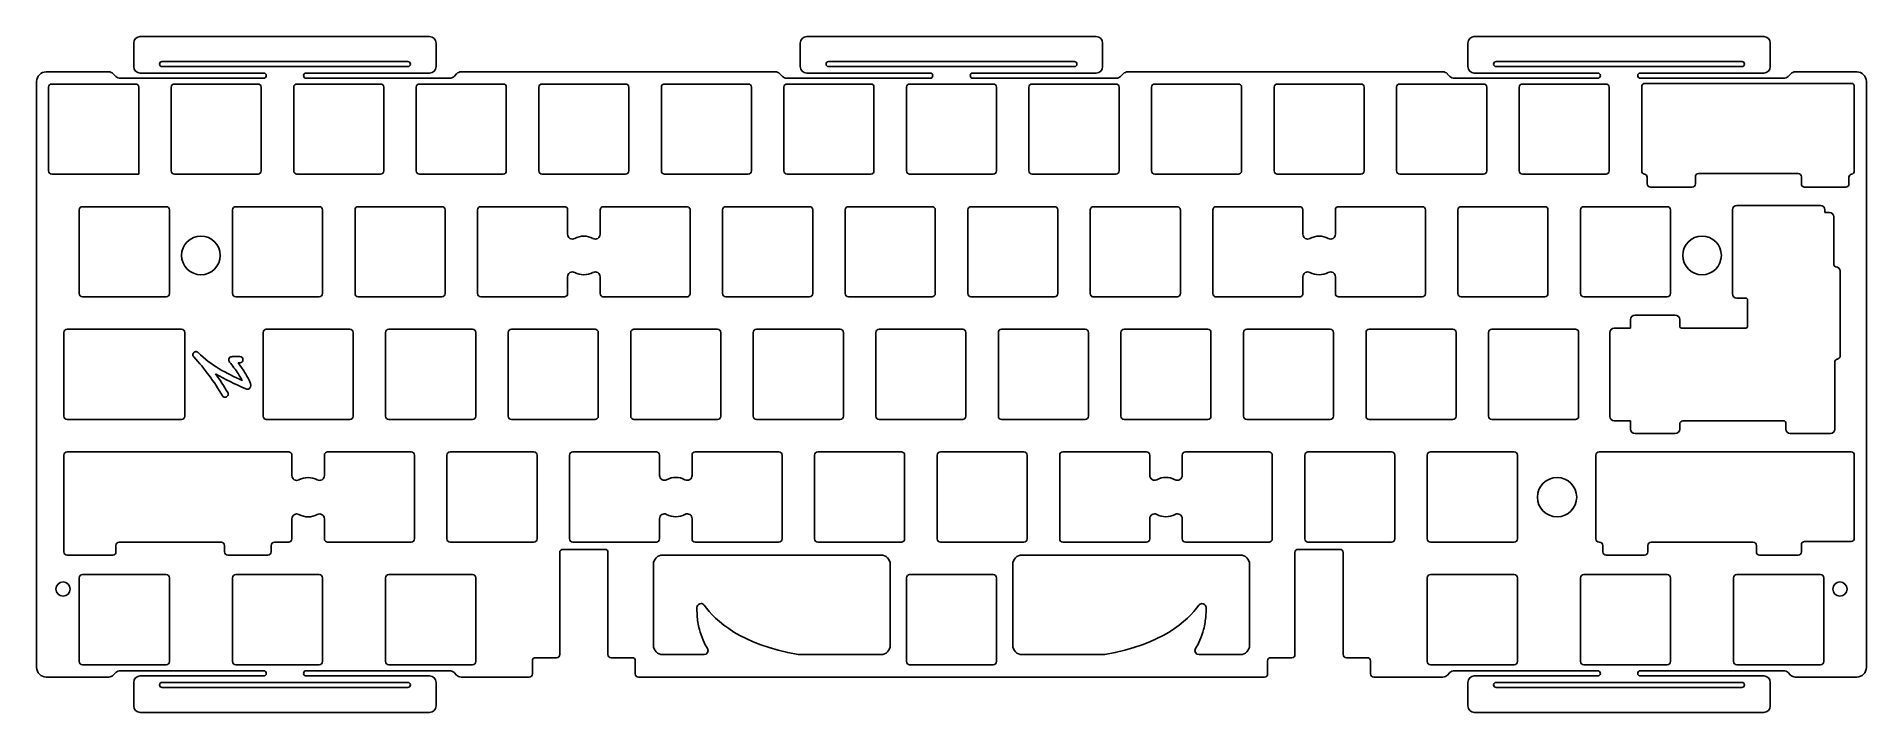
# Model space of a CAD drawing. Header units: millimetres. Extents: x 12 to 297, y 4 to 109.
import ezdxf

# ---------------------------------------------------------------- set-up
doc = ezdxf.new("R2010")
doc.units = ezdxf.units.MM
doc.layers.get('0').update_dxf_attribs({"linetype": 'CONTINUOUS'})

msp = doc.modelspace()

# ---------------------------------------------------------------- linework, layer by layer
for p, q in [((27.23, 104.47), (27.23, 108.13)), ((28.23, 109.13), (73.23, 109.13)), ((74.23, 108.13), (74.23, 104.47)), ((130.85, 104.47), (130.85, 108.13)), ((131.85, 109.13), (176.85, 109.13)), ((177.85, 108.13), (177.85, 104.47)), ((234.63, 104.47), (234.63, 108.13)), ((235.63, 109.13), (280.63, 109.13)), ((281.63, 108.13), (281.63, 104.47)), ((13.63, 103.66), (23.33, 103.66)), ((24.03, 103.36), (24.44, 102.96)), ((25.14, 102.67), (47.43, 102.67)), ((47.43, 103.47), (28.23, 103.47)), ((73.23, 103.47), (54.03, 103.47)), ((54.03, 102.67), (76.31, 102.67)), ((77.02, 102.96), (77.42, 103.36)), ((78.13, 103.66), (126.95, 103.66)), ((127.66, 103.36), (128.06, 102.96)), ((128.77, 102.67), (151.05, 102.67)), ((151.05, 103.47), (131.85, 103.47)), ((176.85, 103.47), (157.65, 103.47)), ((157.65, 102.67), (179.94, 102.67)), ((180.65, 102.96), (181.05, 103.36)), ((181.76, 103.66), (230.73, 103.66)), ((231.43, 103.36), (231.84, 102.96)), ((232.54, 102.67), (254.83, 102.67)), ((254.83, 103.47), (235.63, 103.47)), ((280.63, 103.47), (261.43, 103.47)), ((261.43, 102.67), (283.71, 102.67)), ((284.42, 102.96), (284.83, 103.36)), ((285.53, 103.66), (295.08, 103.66)), ((12.13, 11.17), (12.13, 102.16)), ((14, 88.27), (14, 101.27)), ((14.5, 101.77), (27.5, 101.77)), ((28, 101.27), (28, 87.77)), ((33.05, 101.27), (33.05, 88.27)), ((46.55, 101.77), (33.55, 101.77)), ((47.05, 88.27), (47.05, 101.27)), ((52.1, 88.27), (52.1, 101.27)), ((52.6, 101.77), (65.6, 101.77)), ((66.1, 101.27), (66.1, 88.27)), ((71.15, 88.27), (71.15, 101.27)), ((71.65, 101.77), (84.65, 101.77)), ((85.15, 101.27), (85.15, 88.27)), ((90.2, 88.27), (90.2, 101.27)), ((90.7, 101.77), (103.7, 101.77)), ((104.2, 101.27), (104.2, 88.27)), ((109.25, 88.27), (109.25, 101.27)), ((109.75, 101.77), (122.75, 101.77)), ((123.25, 101.27), (123.25, 88.27)), ((128.3, 88.27), (128.3, 101.27)), ((128.8, 101.77), (141.8, 101.77)), ((142.3, 101.27), (142.3, 88.27)), ((147.35, 101.27), (147.35, 88.27)), ((160.85, 101.77), (147.85, 101.77)), ((161.35, 88.27), (161.35, 101.27)), ((166.4, 88.27), (166.4, 101.27)), ((166.9, 101.77), (179.9, 101.77)), ((180.4, 101.27), (180.4, 88.27)), ((185.45, 88.27), (185.45, 101.27)), ((185.95, 101.77), (198.95, 101.77)), ((199.45, 101.27), (199.45, 88.27)), ((204.5, 88.27), (204.5, 101.27)), ((205, 101.77), (218, 101.77)), ((218.5, 101.27), (218.5, 88.27)), ((223.55, 88.27), (223.55, 101.27)), ((224.05, 101.77), (237.05, 101.77)), ((237.55, 101.27), (237.55, 88.27)), ((242.6, 101.27), (242.6, 88.27)), ((256.1, 101.77), (243.1, 101.77)), ((256.6, 88.27), (256.6, 101.27)), ((261.65, 88.27), (261.65, 101.37)), ((262.15, 101.87), (294.2, 101.87)), ((294.7, 101.37), (294.7, 88.27)), ((296.58, 102.16), (296.58, 11.17)), ((28, 87.77), (14.5, 87.77)), ((33.55, 87.77), (46.55, 87.77)), ((65.6, 87.77), (52.6, 87.77)), ((84.65, 87.77), (71.65, 87.77)), ((103.7, 87.77), (90.7, 87.77)), ((122.75, 87.77), (109.75, 87.77)), ((141.8, 87.77), (128.8, 87.77)), ((147.85, 87.77), (160.85, 87.77)), ((179.9, 87.77), (166.9, 87.77)), ((198.95, 87.77), (185.95, 87.77)), ((218, 87.77), (205, 87.77)), ((237.05, 87.77), (224.05, 87.77)), ((243.1, 87.77), (256.1, 87.77)), ((262.49, 86.27), (262.49, 87.28)), ((269.49, 85.77), (262.99, 85.77)), ((269.99, 87.37), (269.99, 86.27)), ((285.97, 87.87), (270.49, 87.87)), ((286.47, 86.27), (286.47, 87.37)), ((293.37, 85.77), (286.97, 85.77)), ((293.87, 87.28), (293.87, 86.27)), ((19.27, 82.72), (32.27, 82.72)), ((43.08, 82.72), (56.08, 82.72)), ((62.13, 82.72), (75.13, 82.72)), ((94.18, 82.72), (81.18, 82.72)), ((113.23, 82.72), (100.23, 82.72)), ((132.28, 82.72), (119.28, 82.72)), ((151.33, 82.72), (138.33, 82.72)), ((157.38, 82.72), (170.38, 82.72)), ((189.43, 82.72), (176.43, 82.72)), ((208.48, 82.72), (195.48, 82.72)), ((227.53, 82.72), (214.53, 82.72)), ((246.58, 82.72), (233.58, 82.72)), ((265.63, 82.72), (252.63, 82.72)), ((276.44, 82.92), (289.44, 82.92)), ((18.77, 69.22), (18.77, 82.22)), ((32.77, 82.22), (32.77, 69.22)), ((42.58, 69.22), (42.58, 82.22)), ((56.58, 82.22), (56.58, 69.22)), ((61.63, 69.22), (61.63, 82.22)), ((75.63, 82.22), (75.63, 69.22)), ((80.68, 82.22), (80.68, 69.22)), ((94.68, 78.44), (94.68, 82.22)), ((99.73, 82.22), (99.73, 78.44)), ((113.73, 69.22), (113.73, 82.22)), ((118.78, 82.22), (118.78, 69.22)), ((132.78, 69.22), (132.78, 82.22)), ((137.83, 82.22), (137.83, 69.22)), ((151.83, 69.22), (151.83, 82.22)), ((156.88, 69.22), (156.88, 82.22)), ((170.88, 82.22), (170.88, 69.22)), ((175.93, 82.22), (175.93, 69.22)), ((189.93, 69.22), (189.93, 82.22)), ((194.98, 82.22), (194.98, 69.22)), ((208.98, 78.44), (208.98, 82.22)), ((214.03, 82.22), (214.03, 78.44)), ((228.03, 69.22), (228.03, 82.22)), ((233.08, 82.22), (233.08, 69.22)), ((247.08, 69.22), (247.08, 82.22)), ((252.13, 82.22), (252.13, 69.22)), ((266.13, 69.22), (266.13, 82.22)), ((275.74, 69.22), (275.74, 82.22)), ((290.14, 82.22), (290.14, 81.83)), ((290.14, 81.83), (290.82, 81.83)), ((291.52, 81.13), (291.52, 73.69)), ((94.68, 69.22), (94.68, 71.84)), ((99.73, 71.84), (99.73, 69.22)), ((208.98, 69.22), (208.98, 71.84)), ((214.03, 71.84), (214.03, 69.22)), ((292.52, 72.69), (292.52, 59.69)), ((32.27, 68.72), (19.27, 68.72)), ((56.08, 68.72), (43.08, 68.72)), ((75.13, 68.72), (62.13, 68.72)), ((81.18, 68.72), (94.18, 68.72)), ((100.23, 68.72), (113.23, 68.72)), ((119.28, 68.72), (132.28, 68.72)), ((138.33, 68.72), (151.33, 68.72)), ((170.38, 68.72), (157.38, 68.72)), ((176.43, 68.72), (189.43, 68.72)), ((195.48, 68.72), (208.48, 68.72)), ((214.53, 68.72), (227.53, 68.72)), ((233.58, 68.72), (246.58, 68.72)), ((252.63, 68.72), (265.63, 68.72)), ((277.82, 68.52), (276.44, 68.52)), ((260.61, 65.87), (266.86, 65.87)), ((278.12, 64.17), (278.12, 68.22)), ((16.37, 50.17), (16.37, 63.17)), ((16.87, 63.67), (34.65, 63.67)), ((35.15, 63.17), (35.15, 50.17)), ((47.34, 50.17), (47.34, 63.17)), ((47.84, 63.67), (60.84, 63.67)), ((61.34, 63.17), (61.34, 50.17)), ((66.39, 63.17), (66.39, 50.17)), ((79.89, 63.67), (66.89, 63.67)), ((80.39, 50.17), (80.39, 63.17)), ((85.44, 50.17), (85.44, 63.17)), ((85.94, 63.67), (98.94, 63.67)), ((99.44, 63.17), (99.44, 50.17)), ((104.49, 50.17), (104.49, 63.17)), ((104.99, 63.67), (117.99, 63.67)), ((118.49, 63.17), (118.49, 50.17)), ((123.54, 63.17), (123.54, 50.17)), ((137.04, 63.67), (124.04, 63.67)), ((137.54, 50.17), (137.54, 63.17)), ((142.59, 50.17), (142.59, 63.17)), ((143.09, 63.67), (156.09, 63.67)), ((156.59, 63.17), (156.59, 50.17)), ((161.64, 63.17), (161.64, 50.17)), ((175.14, 63.67), (162.14, 63.67)), ((175.64, 50.17), (175.64, 63.17)), ((180.69, 50.17), (180.69, 63.17)), ((181.19, 63.67), (194.19, 63.67)), ((194.69, 63.17), (194.69, 50.17)), ((199.74, 50.17), (199.74, 63.17)), ((200.24, 63.67), (213.24, 63.67)), ((213.74, 63.17), (213.74, 50.17)), ((218.79, 50.17), (218.79, 63.17)), ((219.29, 63.67), (232.29, 63.67)), ((232.79, 63.17), (232.79, 50.17)), ((237.84, 63.17), (237.84, 50.17)), ((251.34, 63.67), (238.34, 63.67)), ((251.84, 50.17), (251.84, 63.17)), ((256.69, 50.17), (256.69, 63.17)), ((257.39, 63.87), (259.91, 63.87)), ((259.91, 63.87), (259.91, 65.17)), ((267.56, 65.17), (267.56, 64.17)), ((267.86, 63.87), (277.82, 63.87)), ((43.72, 58.48), (43.75, 58.48)), ((291.69, 58.7), (291.69, 48.17)), ((34.65, 49.67), (16.87, 49.67)), ((60.84, 49.67), (47.84, 49.67)), ((66.89, 49.67), (79.89, 49.67)), ((98.94, 49.67), (85.94, 49.67)), ((117.99, 49.67), (104.99, 49.67)), ((124.04, 49.67), (137.04, 49.67)), ((156.09, 49.67), (143.09, 49.67)), ((162.14, 49.67), (175.14, 49.67)), ((194.19, 49.67), (181.19, 49.67)), ((213.24, 49.67), (200.24, 49.67)), ((232.29, 49.67), (219.29, 49.67)), ((238.34, 49.67), (251.34, 49.67)), ((259.91, 49.47), (257.39, 49.47)), ((259.91, 48.17), (259.91, 49.47)), ((267.56, 48.97), (267.56, 48.17)), ((283.74, 49.47), (268.06, 49.47)), ((284.04, 48.17), (284.04, 49.17)), ((266.86, 47.47), (260.61, 47.47)), ((290.99, 47.47), (284.74, 47.47)), ((16.37, 44.12), (16.37, 29.12)), ((16.87, 44.62), (51.32, 44.62)), ((51.82, 44.12), (51.82, 40.96)), ((56.87, 40.96), (56.87, 44.12)), ((57.37, 44.62), (70.37, 44.62)), ((70.87, 44.12), (70.87, 31.12)), ((75.92, 44.12), (75.92, 31.12)), ((89.42, 44.62), (76.42, 44.62)), ((89.92, 31.12), (89.92, 44.12)), ((94.97, 31.12), (94.97, 44.12)), ((95.47, 44.62), (108.47, 44.62)), ((108.97, 44.12), (108.97, 40.98)), ((114.02, 40.98), (114.02, 44.12)), ((114.52, 44.62), (127.52, 44.62)), ((128.02, 44.12), (128.02, 31.12)), ((133.07, 31.12), (133.07, 44.12)), ((133.57, 44.62), (146.57, 44.62)), ((147.07, 44.12), (147.07, 31.12)), ((152.12, 31.12), (152.12, 44.12)), ((152.62, 44.62), (165.62, 44.62)), ((166.12, 44.12), (166.12, 31.12)), ((171.17, 31.12), (171.17, 44.12)), ((171.67, 44.62), (184.67, 44.62)), ((185.17, 44.12), (185.17, 40.98)), ((190.22, 40.98), (190.22, 44.12)), ((190.72, 44.62), (203.72, 44.62)), ((204.22, 44.12), (204.22, 31.12)), ((209.27, 31.12), (209.27, 44.12)), ((209.77, 44.62), (222.77, 44.62)), ((223.27, 44.12), (223.27, 31.12)), ((228.32, 31.12), (228.32, 44.12)), ((228.82, 44.62), (241.82, 44.62)), ((242.32, 44.12), (242.32, 31.12)), ((254.51, 31.12), (254.51, 44.12)), ((255.01, 44.62), (294.2, 44.62)), ((294.7, 44.12), (294.7, 31.22)), ((51.82, 34.24), (51.82, 31.12)), ((56.87, 31.12), (56.87, 34.24)), ((108.97, 34.26), (108.97, 31.12)), ((114.02, 31.12), (114.02, 34.26)), ((185.17, 34.26), (185.17, 31.12)), ((190.22, 31.12), (190.22, 34.26)), ((17.72, 28.62), (16.87, 28.62)), ((23.97, 28.62), (17.72, 28.62)), ((24.47, 30.12), (24.47, 29.12)), ((40.85, 30.62), (24.97, 30.62)), ((41.35, 29.12), (41.35, 30.12)), ((48.1, 28.62), (41.85, 28.62)), ((48.6, 30.12), (48.6, 29.12)), ((51.32, 30.62), (49.1, 30.62)), ((70.37, 30.62), (57.37, 30.62)), ((76.42, 30.62), (89.42, 30.62)), ((93.45, 13.17), (93.45, 29)), ((93.95, 29.5), (100.45, 29.5)), ((108.47, 30.62), (95.47, 30.62)), ((100.95, 29), (100.95, 13.17)), ((143.39, 28.62), (109.45, 28.62)), ((127.52, 30.62), (114.52, 30.62)), ((146.57, 30.62), (133.57, 30.62)), ((165.62, 30.62), (152.62, 30.62)), ((165.32, 28.62), (199.25, 28.62)), ((184.67, 30.62), (171.67, 30.62)), ((203.72, 30.62), (190.72, 30.62)), ((207.75, 13.17), (207.75, 29)), ((208.25, 29.5), (214.75, 29.5)), ((222.77, 30.62), (209.77, 30.62)), ((215.25, 29), (215.25, 13.17)), ((241.82, 30.62), (228.82, 30.62)), ((255.1, 30.62), (255.01, 30.62)), ((255.6, 29.12), (255.6, 30.12)), ((262.1, 28.62), (256.1, 28.62)), ((262.6, 30.12), (262.6, 29.12)), ((278.97, 30.62), (263.1, 30.62)), ((279.47, 29.12), (279.47, 30.12)), ((285.97, 28.62), (279.97, 28.62)), ((286.47, 30.22), (286.47, 29.12)), ((294.2, 30.72), (286.97, 30.72)), ((108.02, 27.18), (108.02, 14.59)), ((144.83, 14.59), (144.83, 27.18)), ((163.88, 14.59), (163.88, 27.18)), ((200.69, 27.18), (200.69, 14.59)), ((18.77, 25.07), (18.77, 12.07)), ((32.27, 25.57), (19.27, 25.57)), ((32.77, 12.07), (32.77, 25.07)), ((42.58, 12.07), (42.58, 25.07)), ((43.08, 25.57), (56.08, 25.57)), ((56.58, 25.07), (56.58, 12.07)), ((66.39, 12.07), (66.39, 25.07)), ((66.89, 25.57), (79.89, 25.57)), ((80.39, 25.07), (80.39, 12.07)), ((147.35, 12.07), (147.35, 25.07)), ((147.85, 25.57), (160.85, 25.57)), ((161.35, 25.07), (161.35, 12.07)), ((228.32, 12.07), (228.32, 25.07)), ((228.82, 25.57), (241.82, 25.57)), ((242.32, 25.07), (242.32, 12.07)), ((252.13, 12.07), (252.13, 25.07)), ((252.63, 25.57), (265.63, 25.57)), ((266.13, 25.07), (266.13, 12.07)), ((275.94, 12.07), (275.94, 25.07)), ((276.44, 25.57), (289.44, 25.57)), ((289.94, 25.07), (289.94, 12.07)), ((19.27, 11.57), (32.27, 11.57)), ((56.08, 11.57), (43.08, 11.57)), ((79.89, 11.57), (66.89, 11.57)), ((89.2, 12.17), (89.2, 10.17)), ((92.95, 12.67), (89.7, 12.67)), ((104.7, 12.67), (101.45, 12.67)), ((105.2, 10.17), (105.2, 12.17)), ((109.45, 13.15), (115.88, 13.15)), ((130.52, 13.15), (143.39, 13.15)), ((160.85, 11.57), (147.85, 11.57)), ((178.19, 13.15), (165.32, 13.15)), ((199.25, 13.15), (192.83, 13.15)), ((203.5, 12.17), (203.5, 10.17)), ((207.25, 12.67), (204, 12.67)), ((219, 12.67), (215.75, 12.67)), ((219.5, 10.17), (219.5, 12.17)), ((241.82, 11.57), (228.82, 11.57)), ((265.63, 11.57), (252.63, 11.57)), ((289.44, 11.57), (276.44, 11.57)), ((23.35, 9.67), (13.63, 9.67)), ((24.44, 10.35), (24.05, 9.97)), ((47.43, 10.64), (25.14, 10.64)), ((27.23, 5.18), (27.23, 8.84)), ((28.23, 9.84), (47.43, 9.84)), ((76.31, 10.64), (54.03, 10.64)), ((54.03, 9.84), (73.23, 9.84)), ((74.23, 8.84), (74.23, 5.18)), ((77.4, 9.97), (77.02, 10.35)), ((88.7, 9.67), (78.11, 9.67)), ((203, 9.67), (105.7, 9.67)), ((230.75, 9.67), (220, 9.67)), ((231.84, 10.35), (231.45, 9.97)), ((254.83, 10.64), (232.54, 10.64)), ((234.63, 5.18), (234.63, 8.84)), ((235.63, 9.84), (254.83, 9.84)), ((283.71, 10.64), (261.43, 10.64)), ((261.43, 9.84), (280.63, 9.84)), ((281.63, 8.84), (281.63, 5.18)), ((284.8, 9.97), (284.42, 10.35)), ((295.08, 9.67), (285.51, 9.67)), ((73.23, 4.18), (28.23, 4.18)), ((280.63, 4.18), (235.63, 4.18))]:
    msp.add_line(p, q)
for points in [[(31.23, 104.87, 0.414214), (31.63, 104.47), (69.83, 104.47, 0.414122), (70.23, 104.87, 0.414214), (69.83, 105.27), (31.63, 105.27, 0.414122)], [(134.85, 104.87, 0.414214), (135.25, 104.47), (173.45, 104.47, 0.414122), (173.85, 104.87, 0.414214), (173.45, 105.27), (135.25, 105.27, 0.414122)], [(239.03, 104.47), (277.23, 104.47, 0.414214), (277.63, 104.87, 0.414122), (277.23, 105.27), (239.03, 105.27, 0.414214), (238.63, 104.87, 0.414122)], [(69.83, 8.84), (31.63, 8.84, 0.414214), (31.23, 8.44, 0.414122), (31.63, 8.04), (69.83, 8.04, 0.414122), (70.23, 8.44, 0.414214)], [(239.03, 8.04), (277.23, 8.04, 0.414122), (277.63, 8.44, 0.414214), (277.23, 8.84), (239.03, 8.84, 0.414214), (238.63, 8.44, 0.414122)]]:
    msp.add_lwpolyline(points, format="xyb", close=True)
for centre, radius in [((37.67, 75.15), 3), ((271.03, 75.15), 3), ((248.49, 37.6), 3.05), ((16.24, 23.33), 1.1), ((292.47, 23.33), 1.1)]:
    msp.add_circle(centre, radius)
for centre, radius, start, end in [((28.23, 108.13), 1, 90, 180), ((73.23, 108.13), 1, 0, 90), ((131.85, 108.13), 1, 90, 180), ((176.85, 108.13), 1, 0, 90), ((235.63, 108.13), 1, 90, 180), ((280.63, 108.13), 1, 0, 90), ((23.33, 102.66), 1, 45, 90), ((25.14, 103.67), 1, 225, 270), ((28.23, 104.47), 1, 180, 270), ((47.43, 103.07), 0.4, 0, 90), ((47.43, 103.07), 0.4, -90, 0), ((54.03, 103.07), 0.4, 90, 270), ((73.23, 104.47), 1, -90, 0), ((76.31, 103.67), 1, 270, 315), ((78.13, 102.66), 1, 90, 135), ((126.95, 102.66), 1, 45, 90), ((128.77, 103.67), 1, 225, 270), ((131.85, 104.47), 1, 180, 270), ((151.05, 103.07), 0.4, 0, 90), ((151.05, 103.07), 0.4, -90, 0), ((157.65, 103.07), 0.4, 90, 180), ((157.65, 103.07), 0.4, 180, 270), ((176.85, 104.47), 1, -90, 0), ((179.94, 103.67), 1, 270, 315), ((181.76, 102.66), 1, 90, 135), ((230.73, 102.66), 1, 45, 90), ((232.54, 103.67), 1, 225, 270), ((235.63, 104.47), 1, 180, 270), ((254.83, 103.07), 0.4, 0, 90), ((254.83, 103.07), 0.4, -90, 0), ((261.43, 103.07), 0.4, 90, 180), ((261.43, 103.07), 0.4, 180, 270), ((280.63, 104.47), 1, -90, 0), ((283.71, 103.67), 1, 270, 315), ((285.53, 102.66), 1, 90, 135), ((113.23, 82.21), 0.503, 78.4611, 90.0207), ((113.23, 82.22), 0.5, 22.9394, 34.039), ((189.43, 82.21), 0.503, 78.4611, 90.0207), ((189.43, 82.22), 0.5, 22.9394, 34.039), ((208.48, 82.22), 0.5, 0, 90), ((95.43, 78.44), 0.75, 180, 298.2522), ((97.2, 75.14), 3, 61.7472, 118.2522), ((98.98, 78.44), 0.75, -118.2528, 0), ((209.73, 78.44), 0.75, 180, 298.2522), ((211.5, 75.14), 3, 61.7472, 118.2522), ((213.28, 78.44), 0.75, -118.2528, 0), ((95.43, 71.84), 0.75, 61.7478, 180), ((97.2, 75.14), 3, 241.7478, 298.2528), ((98.98, 71.84), 0.75, 0, 118.2528), ((209.73, 71.84), 0.75, 61.7478, 180), ((211.5, 75.14), 3, 241.7478, 298.2528), ((213.28, 71.84), 0.75, 0, 118.2528), ((268.06, 48.97), 0.5, 90, 180.0003), ((16.87, 44.12), 0.5, 90, 180), ((51.32, 44.12), 0.5, 0, 90), ((52.57, 40.96), 0.75, 180, 297.8465), ((54.34, 37.6), 3.05, 62.1534, 117.8465), ((56.12, 40.96), 0.75, -117.8466, 0), ((109.72, 40.98), 0.75, 180, 297.8495), ((111.49, 37.62), 3.05, 62.1534, 117.8495), ((113.27, 40.98), 0.75, -117.8466, 0), ((185.92, 40.98), 0.75, 180, 297.8495), ((187.69, 37.62), 3.05, 62.1534, 117.8495), ((189.47, 40.98), 0.75, -117.8466, 0), ((52.57, 34.24), 0.75, 62.1535, 180), ((54.34, 37.6), 3.05, 242.1535, 297.8466), ((56.12, 34.24), 0.75, 0, 117.8466), ((109.72, 34.26), 0.75, 62.1505, 180), ((111.49, 37.62), 3.05, 242.1505, 297.8466), ((113.27, 34.26), 0.75, 0, 117.8466), ((185.92, 34.26), 0.75, 62.1505, 180), ((187.69, 37.62), 3.05, 242.1505, 297.8466), ((189.47, 34.26), 0.75, 0, 117.8466), ((16.87, 29.12), 0.5, 180, 270), ((40.85, 30.12), 0.5, 0, 90), ((49.1, 30.12), 0.5, 90, 180), ((89.7, 12.17), 0.5, 90, 180), ((92.95, 13.17), 0.5, -90, 0), ((101.45, 13.17), 0.5, 180, 270), ((104.7, 12.17), 0.5, 0, 90), ((204, 12.17), 0.5, 90, 180), ((207.25, 13.17), 0.5, -90, 0), ((215.75, 13.17), 0.5, 180, 270), ((219, 12.17), 0.5, 0, 90), ((228.82, 12.07), 0.5, 180, 270), ((23.35, 10.67), 1, 270, 315), ((25.14, 9.64), 1, 90, 135), ((28.23, 8.84), 1, 90, 180), ((47.43, 10.24), 0.4, 0, 90), ((47.43, 10.24), 0.4, 270, 360), ((54.03, 10.24), 0.4, 90, 180), ((54.03, 10.24), 0.4, 180, 270), ((73.23, 8.84), 1, 0, 90), ((76.31, 9.64), 1, 45, 90), ((78.11, 10.67), 1, 225, 270), ((88.7, 10.17), 0.5, -90, 0), ((105.7, 10.17), 0.5, 180, 270), ((203, 10.17), 0.5, -90, 0), ((220, 10.17), 0.5, 180, 270), ((230.75, 10.67), 1, 270, 315), ((232.54, 9.64), 1, 90, 135), ((235.63, 8.84), 1, 90, 180), ((254.83, 10.24), 0.4, 0, 90), ((254.83, 10.24), 0.4, 270, 360), ((261.43, 10.24), 0.4, 90, 180), ((261.43, 10.24), 0.4, 180, 270), ((280.63, 8.84), 1, 0, 90), ((283.71, 9.64), 1, 45, 90), ((285.51, 10.67), 1, 225, 270), ((28.23, 5.18), 1, 180, 270), ((73.23, 5.18), 1, -90, 0), ((235.63, 5.18), 1, 180, 270), ((280.63, 5.18), 1, -90, 0)]:
    msp.add_arc(centre, radius, start, end)
for centre, major_axis, ratio, start_param, end_param in [((100.27, 82.2), (0.51, -0.186), 0.956518, 2.723191, 3.477919), ((100.24, 82.18), (0.186, -0.508), 0.957974, 2.803132, 3.559008), ((113.24, 82.22), (0.323, -0.374), 0.983045, 1.451056, 2.236378), ((176.47, 82.2), (0.51, -0.186), 0.956518, 2.723191, 3.477919), ((176.44, 82.18), (0.186, -0.508), 0.957974, 2.803132, 3.559008), ((189.44, 82.22), (0.323, -0.374), 0.983045, 1.451056, 2.236378), ((195.52, 82.2), (0.51, -0.186), 0.956518, 2.723191, 3.477919), ((195.49, 82.18), (0.186, -0.508), 0.957974, 2.803132, 3.559008), ((113.1, 82.18), (0.613, 0.181), 0.881034, 6.027846, 6.382046), ((189.3, 82.18), (0.613, 0.181), 0.881034, 6.027846, 6.382046), ((100.27, 69.23), (0.51, 0.185), 0.956882, 2.807163, 3.562162), ((100.24, 69.97), (-0.03, -1.26), 0.608228, 5.984081, 6.295396), ((176.47, 69.23), (0.51, 0.185), 0.956882, 2.807163, 3.562162), ((176.44, 69.97), (-0.03, -1.26), 0.608228, 5.984081, 6.295396), ((195.52, 69.23), (0.51, 0.185), 0.956882, 2.807163, 3.562162), ((195.49, 69.97), (-0.03, -1.26), 0.608228, 5.984081, 6.295396), ((37.32, 59.76), (0.904, 0.098), 0.692975, 2.765288, 3.620431), ((20.42, 42.19), (15.18, -23.08), 0.846836, 1.498926, 1.771053), ((42.64, 58.89), (0.634, -0.144), 0.840751, 3.007645, 3.979617), ((42.63, 58.83), (0.572, -0.349), 0.842134, 2.310429, 3.280565), ((39.28, 56.35), (5.31, -6.24), 0.440958, 1.279634, 1.554134), ((41, 57.77), (4.52, -5.37), 0.335314, 1.161192, 1.425209), ((43.57, 55.58), (2.56, -4.57), 0.284379, 1.451755, 1.730523), ((36.37, 52.97), (7.31, -10.9), 0.388755, 1.393186, 1.658262), ((42.96, 56), (2.04, -3.32), 0.215238, 1.412953, 1.682654), ((44.61, 56.27), (0.41, -1.9), 0.503639, 5.933011, 6.175897), ((44.66, 55.37), (0.459, -0.963), 0.644917, 5.984747, 6.837982), ((41.61, 54.07), (-0.397, -0.917), 0.643974, 5.835262, 6.555187), ((40.92, 53.67), (0.984, -0.112), 0.653593, 6.005194, 6.730899)]:
    msp.add_ellipse(centre, major_axis=major_axis, ratio=ratio, start_param=start_param, end_param=end_param)
for points in [[(12.13, 102.16), (12.13, 102.98), (12.8, 103.66), (13.63, 103.66)], [(295.08, 103.66), (295.91, 103.66), (296.58, 102.98), (296.58, 102.16)], [(14, 101.27), (14, 101.54), (14.23, 101.77), (14.5, 101.77)], [(27.5, 101.77), (27.78, 101.77), (28, 101.54), (28, 101.27)], [(33.55, 101.77), (33.28, 101.77), (33.05, 101.54), (33.05, 101.27)], [(47.05, 101.27), (47.05, 101.54), (46.83, 101.77), (46.55, 101.77)], [(52.1, 101.27), (52.1, 101.54), (52.33, 101.77), (52.6, 101.77)], [(65.6, 101.77), (65.88, 101.77), (66.1, 101.54), (66.1, 101.27)], [(71.15, 101.27), (71.15, 101.54), (71.38, 101.77), (71.65, 101.77)], [(84.65, 101.77), (84.93, 101.77), (85.15, 101.54), (85.15, 101.27)], [(90.2, 101.27), (90.2, 101.54), (90.43, 101.77), (90.7, 101.77)], [(103.7, 101.77), (103.98, 101.77), (104.2, 101.54), (104.2, 101.27)], [(109.25, 101.27), (109.25, 101.54), (109.48, 101.77), (109.75, 101.77)], [(122.75, 101.77), (123.03, 101.77), (123.25, 101.54), (123.25, 101.27)], [(128.3, 101.27), (128.3, 101.54), (128.53, 101.77), (128.8, 101.77)], [(141.8, 101.77), (142.08, 101.77), (142.3, 101.54), (142.3, 101.27)], [(147.85, 101.77), (147.58, 101.77), (147.35, 101.54), (147.35, 101.27)], [(161.35, 101.27), (161.35, 101.54), (161.13, 101.77), (160.85, 101.77)], [(166.4, 101.27), (166.4, 101.54), (166.63, 101.77), (166.9, 101.77)], [(179.9, 101.77), (180.18, 101.77), (180.4, 101.54), (180.4, 101.27)], [(185.45, 101.27), (185.45, 101.54), (185.68, 101.77), (185.95, 101.77)], [(198.95, 101.77), (199.23, 101.77), (199.45, 101.54), (199.45, 101.27)], [(204.5, 101.27), (204.5, 101.54), (204.73, 101.77), (205, 101.77)], [(218, 101.77), (218.28, 101.77), (218.5, 101.54), (218.5, 101.27)], [(223.55, 101.27), (223.55, 101.54), (223.78, 101.77), (224.05, 101.77)], [(237.05, 101.77), (237.33, 101.77), (237.55, 101.54), (237.55, 101.27)], [(243.1, 101.77), (242.83, 101.77), (242.6, 101.54), (242.6, 101.27)], [(256.6, 101.27), (256.6, 101.54), (256.38, 101.77), (256.1, 101.77)], [(261.65, 101.37), (261.65, 101.64), (261.88, 101.87), (262.15, 101.87)], [(294.2, 101.87), (294.48, 101.87), (294.7, 101.64), (294.7, 101.37)], [(14.5, 87.77), (14.23, 87.77), (14, 87.99), (14, 88.27)], [(33.05, 88.27), (33.05, 87.99), (33.28, 87.77), (33.55, 87.77)], [(46.55, 87.77), (46.83, 87.77), (47.05, 87.99), (47.05, 88.27)], [(52.6, 87.77), (52.33, 87.77), (52.1, 87.99), (52.1, 88.27)], [(66.1, 88.27), (66.1, 87.99), (65.88, 87.77), (65.6, 87.77)], [(71.65, 87.77), (71.38, 87.77), (71.15, 87.99), (71.15, 88.27)], [(85.15, 88.27), (85.15, 87.99), (84.93, 87.77), (84.65, 87.77)], [(90.7, 87.77), (90.43, 87.77), (90.2, 87.99), (90.2, 88.27)], [(104.2, 88.27), (104.2, 87.99), (103.98, 87.77), (103.7, 87.77)], [(109.75, 87.77), (109.48, 87.77), (109.25, 87.99), (109.25, 88.27)], [(123.25, 88.27), (123.25, 87.99), (123.03, 87.77), (122.75, 87.77)], [(128.8, 87.77), (128.53, 87.77), (128.3, 87.99), (128.3, 88.27)], [(142.3, 88.27), (142.3, 87.99), (142.08, 87.77), (141.8, 87.77)], [(147.35, 88.27), (147.35, 87.99), (147.58, 87.77), (147.85, 87.77)], [(160.85, 87.77), (161.13, 87.77), (161.35, 87.99), (161.35, 88.27)], [(166.9, 87.77), (166.63, 87.77), (166.4, 87.99), (166.4, 88.27)], [(180.4, 88.27), (180.4, 87.99), (180.18, 87.77), (179.9, 87.77)], [(185.95, 87.77), (185.68, 87.77), (185.45, 87.99), (185.45, 88.27)], [(199.45, 88.27), (199.45, 87.99), (199.23, 87.77), (198.95, 87.77)], [(205, 87.77), (204.73, 87.77), (204.5, 87.99), (204.5, 88.27)], [(218.5, 88.27), (218.5, 87.99), (218.28, 87.77), (218, 87.77)], [(224.05, 87.77), (223.78, 87.77), (223.55, 87.99), (223.55, 88.27)], [(237.55, 88.27), (237.55, 87.99), (237.33, 87.77), (237.05, 87.77)], [(242.6, 88.27), (242.6, 87.99), (242.83, 87.77), (243.1, 87.77)], [(256.1, 87.77), (256.38, 87.77), (256.6, 87.99), (256.6, 88.27)], [(262.99, 85.77), (262.71, 85.77), (262.49, 85.99), (262.49, 86.27)], [(269.99, 86.27), (269.99, 85.99), (269.77, 85.77), (269.49, 85.77)], [(270.49, 87.87), (270.21, 87.87), (269.99, 87.64), (269.99, 87.37)], [(286.47, 87.37), (286.47, 87.64), (286.25, 87.87), (285.97, 87.87)], [(286.97, 85.77), (286.7, 85.77), (286.47, 85.99), (286.47, 86.27)], [(293.87, 86.27), (293.87, 85.99), (293.64, 85.77), (293.37, 85.77)], [(18.77, 82.22), (18.77, 82.49), (18.99, 82.72), (19.27, 82.72)], [(32.27, 82.72), (32.54, 82.72), (32.77, 82.49), (32.77, 82.22)], [(42.58, 82.22), (42.58, 82.49), (42.8, 82.72), (43.08, 82.72)], [(56.08, 82.72), (56.35, 82.72), (56.58, 82.49), (56.58, 82.22)], [(61.63, 82.22), (61.63, 82.49), (61.85, 82.72), (62.13, 82.72)], [(75.13, 82.72), (75.4, 82.72), (75.63, 82.49), (75.63, 82.22)], [(81.18, 82.72), (80.9, 82.72), (80.68, 82.49), (80.68, 82.22)], [(94.68, 82.22), (94.68, 82.49), (94.45, 82.72), (94.18, 82.72)], [(119.28, 82.72), (119, 82.72), (118.78, 82.49), (118.78, 82.22)], [(132.78, 82.22), (132.78, 82.49), (132.55, 82.72), (132.28, 82.72)], [(138.33, 82.72), (138.05, 82.72), (137.83, 82.49), (137.83, 82.22)], [(151.83, 82.22), (151.83, 82.49), (151.6, 82.72), (151.33, 82.72)], [(156.88, 82.22), (156.88, 82.49), (157.1, 82.72), (157.38, 82.72)], [(170.38, 82.72), (170.65, 82.72), (170.88, 82.49), (170.88, 82.22)], [(214.53, 82.72), (214.25, 82.72), (214.03, 82.49), (214.03, 82.22)], [(228.03, 82.22), (228.03, 82.49), (227.8, 82.72), (227.53, 82.72)], [(233.58, 82.72), (233.3, 82.72), (233.08, 82.49), (233.08, 82.22)], [(247.08, 82.22), (247.08, 82.49), (246.85, 82.72), (246.58, 82.72)], [(252.63, 82.72), (252.35, 82.72), (252.13, 82.49), (252.13, 82.22)], [(266.13, 82.22), (266.13, 82.49), (265.9, 82.72), (265.63, 82.72)], [(275.74, 82.22), (275.74, 82.6), (276.05, 82.92), (276.44, 82.92)], [(289.44, 82.92), (289.83, 82.92), (290.14, 82.6), (290.14, 82.22)], [(290.82, 81.83), (291.21, 81.83), (291.52, 81.52), (291.52, 81.13)], [(19.27, 68.72), (18.99, 68.72), (18.77, 68.94), (18.77, 69.22)], [(32.77, 69.22), (32.77, 68.94), (32.54, 68.72), (32.27, 68.72)], [(43.08, 68.72), (42.8, 68.72), (42.58, 68.94), (42.58, 69.22)], [(56.58, 69.22), (56.58, 68.94), (56.35, 68.72), (56.08, 68.72)], [(62.13, 68.72), (61.85, 68.72), (61.63, 68.94), (61.63, 69.22)], [(75.63, 69.22), (75.63, 68.94), (75.4, 68.72), (75.13, 68.72)], [(80.68, 69.22), (80.68, 68.94), (80.9, 68.72), (81.18, 68.72)], [(94.18, 68.72), (94.45, 68.72), (94.68, 68.94), (94.68, 69.22)], [(99.87, 68.86), (99.91, 68.83), (99.95, 68.8), (100, 68.78)], [(118.78, 69.22), (118.78, 68.94), (119, 68.72), (119.28, 68.72)], [(132.28, 68.72), (132.55, 68.72), (132.78, 68.94), (132.78, 69.22)], [(137.83, 69.22), (137.83, 68.94), (138.05, 68.72), (138.33, 68.72)], [(151.33, 68.72), (151.6, 68.72), (151.83, 68.94), (151.83, 69.22)], [(157.38, 68.72), (157.1, 68.72), (156.88, 68.94), (156.88, 69.22)], [(170.88, 69.22), (170.88, 68.94), (170.65, 68.72), (170.38, 68.72)], [(176.07, 68.86), (176.11, 68.83), (176.15, 68.8), (176.2, 68.78)], [(195.12, 68.86), (195.16, 68.83), (195.2, 68.8), (195.25, 68.78)], [(214.03, 69.22), (214.03, 68.94), (214.25, 68.72), (214.53, 68.72)], [(227.53, 68.72), (227.8, 68.72), (228.03, 68.94), (228.03, 69.22)], [(233.08, 69.22), (233.08, 68.94), (233.3, 68.72), (233.58, 68.72)], [(246.58, 68.72), (246.85, 68.72), (247.08, 68.94), (247.08, 69.22)], [(252.13, 69.22), (252.13, 68.94), (252.35, 68.72), (252.63, 68.72)], [(265.63, 68.72), (265.9, 68.72), (266.13, 68.94), (266.13, 69.22)], [(276.44, 68.52), (276.05, 68.52), (275.74, 68.83), (275.74, 69.22)], [(278.12, 68.22), (278.12, 68.38), (277.99, 68.52), (277.82, 68.52)], [(259.91, 65.17), (259.91, 65.55), (260.22, 65.87), (260.61, 65.87)], [(266.86, 65.87), (267.25, 65.87), (267.56, 65.55), (267.56, 65.17)], [(16.37, 63.17), (16.37, 63.44), (16.59, 63.67), (16.87, 63.67)], [(34.65, 63.67), (34.92, 63.67), (35.15, 63.44), (35.15, 63.17)], [(47.34, 63.17), (47.34, 63.44), (47.56, 63.67), (47.84, 63.67)], [(60.84, 63.67), (61.12, 63.67), (61.34, 63.44), (61.34, 63.17)], [(66.89, 63.67), (66.61, 63.67), (66.39, 63.44), (66.39, 63.17)], [(80.39, 63.17), (80.39, 63.44), (80.17, 63.67), (79.89, 63.67)], [(85.44, 63.17), (85.44, 63.44), (85.66, 63.67), (85.94, 63.67)], [(98.94, 63.67), (99.22, 63.67), (99.44, 63.44), (99.44, 63.17)], [(104.49, 63.17), (104.49, 63.44), (104.71, 63.67), (104.99, 63.67)], [(117.99, 63.67), (118.27, 63.67), (118.49, 63.44), (118.49, 63.17)], [(124.04, 63.67), (123.76, 63.67), (123.54, 63.44), (123.54, 63.17)], [(137.54, 63.17), (137.54, 63.44), (137.32, 63.67), (137.04, 63.67)], [(142.59, 63.17), (142.59, 63.44), (142.81, 63.67), (143.09, 63.67)], [(156.09, 63.67), (156.37, 63.67), (156.59, 63.44), (156.59, 63.17)], [(162.14, 63.67), (161.86, 63.67), (161.64, 63.44), (161.64, 63.17)], [(175.64, 63.17), (175.64, 63.44), (175.42, 63.67), (175.14, 63.67)], [(180.69, 63.17), (180.69, 63.44), (180.91, 63.67), (181.19, 63.67)], [(194.19, 63.67), (194.47, 63.67), (194.69, 63.44), (194.69, 63.17)], [(199.74, 63.17), (199.74, 63.44), (199.96, 63.67), (200.24, 63.67)], [(213.24, 63.67), (213.52, 63.67), (213.74, 63.44), (213.74, 63.17)], [(218.79, 63.17), (218.79, 63.44), (219.01, 63.67), (219.29, 63.67)], [(232.29, 63.67), (232.57, 63.67), (232.79, 63.44), (232.79, 63.17)], [(238.34, 63.67), (238.06, 63.67), (237.84, 63.44), (237.84, 63.17)], [(251.84, 63.17), (251.84, 63.44), (251.62, 63.67), (251.34, 63.67)], [(256.69, 63.17), (256.69, 63.55), (257, 63.87), (257.39, 63.87)], [(267.56, 64.17), (267.56, 64), (267.69, 63.87), (267.86, 63.87)], [(277.82, 63.87), (277.99, 63.87), (278.12, 64), (278.12, 64.17)], [(44.1, 55.73), (41.7, 56.82), (39.2, 58.06), (37.24, 60.06)], [(43.44, 58.49), (43.53, 58.49), (43.63, 58.49), (43.72, 58.48)], [(44.19, 58.93), (44.2, 59.18), (44.04, 59.44), (43.73, 59.45)], [(43.75, 58.48), (44.05, 58.48), (44.19, 58.71), (44.19, 58.93)], [(39.96, 56.76), (41.41, 55.89), (42.96, 55.18), (44.67, 54.42)], [(45.38, 54.71), (45.52, 55.08), (45.35, 55.42), (45.17, 55.76)], [(41.39, 53.12), (41.57, 53.12), (41.75, 53.23), (41.85, 53.38)], [(16.87, 49.67), (16.59, 49.67), (16.37, 49.89), (16.37, 50.17)], [(35.15, 50.17), (35.15, 49.89), (34.92, 49.67), (34.65, 49.67)], [(47.84, 49.67), (47.56, 49.67), (47.34, 49.89), (47.34, 50.17)], [(61.34, 50.17), (61.34, 49.89), (61.12, 49.67), (60.84, 49.67)], [(66.39, 50.17), (66.39, 49.89), (66.61, 49.67), (66.89, 49.67)], [(79.89, 49.67), (80.17, 49.67), (80.39, 49.89), (80.39, 50.17)], [(85.94, 49.67), (85.66, 49.67), (85.44, 49.89), (85.44, 50.17)], [(99.44, 50.17), (99.44, 49.89), (99.22, 49.67), (98.94, 49.67)], [(104.99, 49.67), (104.71, 49.67), (104.49, 49.89), (104.49, 50.17)], [(118.49, 50.17), (118.49, 49.89), (118.27, 49.67), (117.99, 49.67)], [(123.54, 50.17), (123.54, 49.89), (123.76, 49.67), (124.04, 49.67)], [(137.04, 49.67), (137.32, 49.67), (137.54, 49.89), (137.54, 50.17)], [(143.09, 49.67), (142.81, 49.67), (142.59, 49.89), (142.59, 50.17)], [(156.59, 50.17), (156.59, 49.89), (156.37, 49.67), (156.09, 49.67)], [(161.64, 50.17), (161.64, 49.89), (161.86, 49.67), (162.14, 49.67)], [(175.14, 49.67), (175.42, 49.67), (175.64, 49.89), (175.64, 50.17)], [(181.19, 49.67), (180.91, 49.67), (180.69, 49.89), (180.69, 50.17)], [(194.69, 50.17), (194.69, 49.89), (194.47, 49.67), (194.19, 49.67)], [(200.24, 49.67), (199.96, 49.67), (199.74, 49.89), (199.74, 50.17)], [(213.74, 50.17), (213.74, 49.89), (213.52, 49.67), (213.24, 49.67)], [(219.29, 49.67), (219.01, 49.67), (218.79, 49.89), (218.79, 50.17)], [(232.79, 50.17), (232.79, 49.89), (232.57, 49.67), (232.29, 49.67)], [(237.84, 50.17), (237.84, 49.89), (238.06, 49.67), (238.34, 49.67)], [(251.34, 49.67), (251.62, 49.67), (251.84, 49.89), (251.84, 50.17)], [(257.39, 49.47), (257, 49.47), (256.69, 49.78), (256.69, 50.17)], [(284.04, 49.17), (284.04, 49.33), (283.9, 49.47), (283.74, 49.47)], [(260.61, 47.47), (260.22, 47.47), (259.91, 47.78), (259.91, 48.17)], [(267.56, 48.17), (267.56, 47.78), (267.25, 47.47), (266.86, 47.47)], [(284.74, 47.47), (284.35, 47.47), (284.04, 47.78), (284.04, 48.17)], [(291.69, 48.17), (291.69, 47.78), (291.37, 47.47), (290.99, 47.47)], [(56.87, 44.12), (56.87, 44.39), (57.09, 44.62), (57.37, 44.62)], [(70.37, 44.62), (70.64, 44.62), (70.87, 44.39), (70.87, 44.12)], [(76.42, 44.62), (76.14, 44.62), (75.92, 44.39), (75.92, 44.12)], [(89.92, 44.12), (89.92, 44.39), (89.69, 44.62), (89.42, 44.62)], [(94.97, 44.12), (94.97, 44.39), (95.19, 44.62), (95.47, 44.62)], [(108.47, 44.62), (108.74, 44.62), (108.97, 44.39), (108.97, 44.12)], [(114.02, 44.12), (114.02, 44.39), (114.24, 44.62), (114.52, 44.62)], [(127.52, 44.62), (127.79, 44.62), (128.02, 44.39), (128.02, 44.12)], [(133.07, 44.12), (133.07, 44.39), (133.29, 44.62), (133.57, 44.62)], [(146.57, 44.62), (146.84, 44.62), (147.07, 44.39), (147.07, 44.12)], [(152.12, 44.12), (152.12, 44.39), (152.34, 44.62), (152.62, 44.62)], [(165.62, 44.62), (165.89, 44.62), (166.12, 44.39), (166.12, 44.12)], [(171.17, 44.12), (171.17, 44.39), (171.39, 44.62), (171.67, 44.62)], [(184.67, 44.62), (184.94, 44.62), (185.17, 44.39), (185.17, 44.12)], [(190.22, 44.12), (190.22, 44.39), (190.44, 44.62), (190.72, 44.62)], [(203.72, 44.62), (203.99, 44.62), (204.22, 44.39), (204.22, 44.12)], [(209.27, 44.12), (209.27, 44.39), (209.49, 44.62), (209.77, 44.62)], [(222.77, 44.62), (223.04, 44.62), (223.27, 44.39), (223.27, 44.12)], [(228.32, 44.12), (228.32, 44.39), (228.54, 44.62), (228.82, 44.62)], [(241.82, 44.62), (242.09, 44.62), (242.32, 44.39), (242.32, 44.12)], [(254.51, 44.12), (254.51, 44.39), (254.73, 44.62), (255.01, 44.62)], [(294.2, 44.62), (294.48, 44.62), (294.7, 44.39), (294.7, 44.12)], [(24.47, 29.12), (24.47, 28.84), (24.25, 28.62), (23.97, 28.62)], [(24.97, 30.62), (24.7, 30.62), (24.47, 30.39), (24.47, 30.12)], [(41.85, 28.62), (41.57, 28.62), (41.35, 28.84), (41.35, 29.12)], [(48.6, 29.12), (48.6, 28.84), (48.37, 28.62), (48.1, 28.62)], [(51.82, 31.12), (51.82, 30.84), (51.59, 30.62), (51.32, 30.62)], [(57.37, 30.62), (57.09, 30.62), (56.87, 30.84), (56.87, 31.12)], [(70.87, 31.12), (70.87, 30.84), (70.64, 30.62), (70.37, 30.62)], [(75.92, 31.12), (75.92, 30.84), (76.14, 30.62), (76.42, 30.62)], [(89.42, 30.62), (89.69, 30.62), (89.92, 30.84), (89.92, 31.12)], [(93.45, 29), (93.45, 29.27), (93.68, 29.5), (93.95, 29.5)], [(95.47, 30.62), (95.19, 30.62), (94.97, 30.84), (94.97, 31.12)], [(100.45, 29.5), (100.73, 29.5), (100.95, 29.27), (100.95, 29)], [(109.45, 28.62), (108.66, 28.62), (108.02, 27.97), (108.02, 27.18)], [(108.97, 31.12), (108.97, 30.84), (108.74, 30.62), (108.47, 30.62)], [(114.52, 30.62), (114.24, 30.62), (114.02, 30.84), (114.02, 31.12)], [(128.02, 31.12), (128.02, 30.84), (127.79, 30.62), (127.52, 30.62)], [(133.57, 30.62), (133.29, 30.62), (133.07, 30.84), (133.07, 31.12)], [(144.83, 27.18), (144.83, 27.97), (144.18, 28.62), (143.39, 28.62)], [(147.07, 31.12), (147.07, 30.84), (146.84, 30.62), (146.57, 30.62)], [(152.62, 30.62), (152.34, 30.62), (152.12, 30.84), (152.12, 31.12)], [(163.88, 27.18), (163.88, 27.97), (164.52, 28.62), (165.32, 28.62)], [(166.12, 31.12), (166.12, 30.84), (165.89, 30.62), (165.62, 30.62)], [(171.67, 30.62), (171.39, 30.62), (171.17, 30.84), (171.17, 31.12)], [(185.17, 31.12), (185.17, 30.84), (184.94, 30.62), (184.67, 30.62)], [(190.72, 30.62), (190.44, 30.62), (190.22, 30.84), (190.22, 31.12)], [(199.25, 28.62), (200.05, 28.62), (200.69, 27.97), (200.69, 27.18)], [(204.22, 31.12), (204.22, 30.84), (203.99, 30.62), (203.72, 30.62)], [(207.75, 29), (207.75, 29.27), (207.98, 29.5), (208.25, 29.5)], [(209.77, 30.62), (209.49, 30.62), (209.27, 30.84), (209.27, 31.12)], [(214.75, 29.5), (215.03, 29.5), (215.25, 29.27), (215.25, 29)], [(223.27, 31.12), (223.27, 30.84), (223.04, 30.62), (222.77, 30.62)], [(228.82, 30.62), (228.54, 30.62), (228.32, 30.84), (228.32, 31.12)], [(242.32, 31.12), (242.32, 30.84), (242.09, 30.62), (241.82, 30.62)], [(255.01, 30.62), (254.73, 30.62), (254.51, 30.84), (254.51, 31.12)], [(255.6, 30.12), (255.6, 30.39), (255.37, 30.62), (255.1, 30.62)], [(256.1, 28.62), (255.82, 28.62), (255.6, 28.84), (255.6, 29.12)], [(262.6, 29.12), (262.6, 28.84), (262.37, 28.62), (262.1, 28.62)], [(263.1, 30.62), (262.82, 30.62), (262.6, 30.39), (262.6, 30.12)], [(279.47, 30.12), (279.47, 30.39), (279.25, 30.62), (278.97, 30.62)], [(279.97, 28.62), (279.7, 28.62), (279.47, 28.84), (279.47, 29.12)], [(286.47, 29.12), (286.47, 28.84), (286.25, 28.62), (285.97, 28.62)], [(286.97, 30.72), (286.7, 30.72), (286.47, 30.49), (286.47, 30.22)], [(294.7, 31.22), (294.7, 30.94), (294.48, 30.72), (294.2, 30.72)], [(19.27, 25.57), (18.99, 25.57), (18.77, 25.34), (18.77, 25.07)], [(32.77, 25.07), (32.77, 25.34), (32.54, 25.57), (32.27, 25.57)], [(42.58, 25.07), (42.58, 25.34), (42.8, 25.57), (43.08, 25.57)], [(56.08, 25.57), (56.35, 25.57), (56.58, 25.34), (56.58, 25.07)], [(66.39, 25.07), (66.39, 25.34), (66.61, 25.57), (66.89, 25.57)], [(79.89, 25.57), (80.17, 25.57), (80.39, 25.34), (80.39, 25.07)], [(147.35, 25.07), (147.35, 25.34), (147.58, 25.57), (147.85, 25.57)], [(160.85, 25.57), (161.13, 25.57), (161.35, 25.34), (161.35, 25.07)], [(228.32, 25.07), (228.32, 25.34), (228.54, 25.57), (228.82, 25.57)], [(241.82, 25.57), (242.09, 25.57), (242.32, 25.34), (242.32, 25.07)], [(252.13, 25.07), (252.13, 25.34), (252.35, 25.57), (252.63, 25.57)], [(265.63, 25.57), (265.9, 25.57), (266.13, 25.34), (266.13, 25.07)], [(275.94, 25.07), (275.94, 25.34), (276.17, 25.57), (276.44, 25.57)], [(289.44, 25.57), (289.72, 25.57), (289.94, 25.34), (289.94, 25.07)], [(108.02, 14.59), (108.02, 13.8), (108.66, 13.15), (109.45, 13.15)], [(143.39, 13.15), (144.18, 13.15), (144.83, 13.8), (144.83, 14.59)], [(165.32, 13.15), (164.52, 13.15), (163.88, 13.8), (163.88, 14.59)], [(200.69, 14.59), (200.69, 13.8), (200.05, 13.15), (199.25, 13.15)], [(18.77, 12.07), (18.77, 11.79), (18.99, 11.57), (19.27, 11.57)], [(32.27, 11.57), (32.54, 11.57), (32.77, 11.79), (32.77, 12.07)], [(43.08, 11.57), (42.8, 11.57), (42.58, 11.79), (42.58, 12.07)], [(56.58, 12.07), (56.58, 11.79), (56.35, 11.57), (56.08, 11.57)], [(66.89, 11.57), (66.61, 11.57), (66.39, 11.79), (66.39, 12.07)], [(80.39, 12.07), (80.39, 11.79), (80.17, 11.57), (79.89, 11.57)], [(147.85, 11.57), (147.58, 11.57), (147.35, 11.79), (147.35, 12.07)], [(161.35, 12.07), (161.35, 11.79), (161.13, 11.57), (160.85, 11.57)], [(242.32, 12.07), (242.32, 11.79), (242.09, 11.57), (241.82, 11.57)], [(252.63, 11.57), (252.35, 11.57), (252.13, 11.79), (252.13, 12.07)], [(266.13, 12.07), (266.13, 11.79), (265.9, 11.57), (265.63, 11.57)], [(276.44, 11.57), (276.17, 11.57), (275.94, 11.79), (275.94, 12.07)], [(289.94, 12.07), (289.94, 11.79), (289.72, 11.57), (289.44, 11.57)], [(13.63, 9.67), (12.8, 9.67), (12.13, 10.35), (12.13, 11.17)], [(296.58, 11.17), (296.58, 10.35), (295.91, 9.67), (295.08, 9.67)]]:
    msp.add_open_spline(points, degree=3)
for points, knots in [([(262.49, 87.28), (262.49, 87.52), (262.31, 87.73), (261.83, 87.81), (261.65, 88.02), (261.65, 88.27)], [8, 8, 8, 8, 9, 9, 10, 10, 10, 10]), ([(294.7, 88.27), (294.7, 88.02), (294.53, 87.81), (294.04, 87.73), (293.87, 87.52), (293.87, 87.28)], [15, 15, 15, 15, 16, 16, 17, 17, 17, 17]), ([(291.52, 73.69), (291.52, 73.52), (291.66, 73.39), (291.82, 73.39), (292.21, 73.39), (292.52, 73.08), (292.52, 72.69)], [6, 6, 6, 6, 7, 7, 7, 8, 8, 8, 8]), ([(113.23, 68.72), (113.42, 68.72), (113.58, 68.84), (113.65, 68.95), (113.65, 68.95), (113.66, 68.96), (113.66, 68.96), (113.67, 68.97), (113.67, 68.99), (113.68, 69), (113.68, 69.01), (113.68, 69.01), (113.69, 69.01), (113.69, 69.01), (113.69, 69.02), (113.69, 69.02), (113.69, 69.02), (113.69, 69.02), (113.69, 69.02), (113.69, 69.02), (113.69, 69.02), (113.69, 69.02), (113.69, 69.03), (113.69, 69.03), (113.69, 69.03), (113.69, 69.03), (113.69, 69.03), (113.69, 69.03), (113.7, 69.04), (113.7, 69.04), (113.7, 69.04), (113.7, 69.05), (113.7, 69.05), (113.7, 69.05), (113.71, 69.08), (113.72, 69.13), (113.73, 69.17), (113.73, 69.18), (113.73, 69.19), (113.73, 69.2), (113.73, 69.21), (113.73, 69.21), (113.73, 69.22)], [44, 44, 44, 44, 44.945128, 44.945128, 44.945128, 44.999648, 44.999648, 44.999648, 45.10021, 45.10021, 45.10021, 45.122487, 45.122487, 45.122487, 45.137017, 45.137017, 45.137017, 45.156361, 45.156361, 45.156361, 45.179302, 45.179302, 45.179302, 45.209764, 45.209764, 45.209764, 45.222621, 45.222621, 45.222621, 45.269908, 45.269908, 45.269908, 45.284659, 45.284659, 45.284659, 45.795702, 45.795702, 45.795702, 45.925578, 45.925578, 45.925578, 46, 46, 46, 46]), ([(189.43, 68.72), (189.64, 68.72), (189.79, 68.85), (189.86, 68.96), (189.87, 68.97), (189.87, 68.99), (189.88, 69), (189.88, 69.01), (189.88, 69.01), (189.89, 69.01), (189.89, 69.01), (189.89, 69.02), (189.89, 69.02), (189.89, 69.02), (189.89, 69.02), (189.89, 69.02), (189.89, 69.02), (189.89, 69.02), (189.89, 69.02), (189.89, 69.02), (189.89, 69.02), (189.89, 69.03), (189.89, 69.03), (189.89, 69.03), (189.89, 69.03), (189.89, 69.03), (189.89, 69.03), (189.89, 69.03), (189.89, 69.04), (189.9, 69.04), (189.9, 69.04), (189.9, 69.04), (189.9, 69.05), (189.9, 69.05), (189.9, 69.05), (189.9, 69.05), (189.9, 69.05), (189.91, 69.07), (189.91, 69.09), (189.92, 69.11), (189.92, 69.12), (189.92, 69.13), (189.92, 69.14), (189.92, 69.15), (189.93, 69.16), (189.93, 69.17), (189.93, 69.18), (189.93, 69.19), (189.93, 69.2), (189.93, 69.2), (189.93, 69.21), (189.93, 69.22)], [41, 41, 41, 41, 41.999648, 41.999648, 41.999648, 42.10021, 42.10021, 42.10021, 42.122358, 42.122358, 42.122358, 42.13909, 42.13909, 42.13909, 42.157578, 42.157578, 42.157578, 42.170075, 42.170075, 42.170075, 42.182251, 42.182251, 42.182251, 42.196179, 42.196179, 42.196179, 42.211403, 42.211403, 42.211403, 42.258817, 42.258817, 42.258817, 42.290703, 42.290703, 42.290703, 42.301539, 42.301539, 42.301539, 42.55474, 42.55474, 42.55474, 42.677619, 42.677619, 42.677619, 42.787028, 42.787028, 42.787028, 42.916628, 42.916628, 42.916628, 43, 43, 43, 43]), ([(208.48, 68.72), (208.67, 68.72), (208.83, 68.84), (208.9, 68.94), (208.9, 68.95), (208.91, 68.96), (208.91, 68.96), (208.92, 68.97), (208.92, 68.99), (208.93, 69.01), (208.93, 69.01), (208.93, 69.01), (208.94, 69.01), (208.94, 69.02), (208.94, 69.02), (208.94, 69.02), (208.94, 69.02), (208.94, 69.02), (208.94, 69.02), (208.94, 69.02), (208.94, 69.02), (208.94, 69.02), (208.94, 69.02), (208.94, 69.02), (208.94, 69.02), (208.94, 69.03), (208.94, 69.03), (208.94, 69.03), (208.94, 69.03), (208.94, 69.03), (208.94, 69.03), (208.94, 69.03), (208.95, 69.04), (208.95, 69.04), (208.95, 69.04), (208.95, 69.05), (208.95, 69.05), (208.95, 69.06), (208.96, 69.07), (208.96, 69.08), (208.96, 69.09), (208.96, 69.1), (208.97, 69.11), (208.97, 69.13), (208.97, 69.15), (208.98, 69.17), (208.98, 69.18), (208.98, 69.19), (208.98, 69.2), (208.98, 69.2), (208.98, 69.21), (208.98, 69.22)], [54, 54, 54, 54, 54.944684, 54.944684, 54.944684, 54.993433, 54.993433, 54.993433, 55.105283, 55.105283, 55.105283, 55.126559, 55.126559, 55.126559, 55.139291, 55.139291, 55.139291, 55.151548, 55.151548, 55.151548, 55.162938, 55.162938, 55.162938, 55.180165, 55.180165, 55.180165, 55.194628, 55.194628, 55.194628, 55.21107, 55.21107, 55.21107, 55.247882, 55.247882, 55.247882, 55.283667, 55.283667, 55.283667, 55.420819, 55.420819, 55.420819, 55.545659, 55.545659, 55.545659, 55.79266, 55.79266, 55.79266, 55.922438, 55.922438, 55.922438, 56, 56, 56, 56]), ([(37.24, 60.06), (37.22, 60.08), (37.2, 60.1), (37.18, 60.12), (37.17, 60.12), (37.16, 60.13), (37.15, 60.13), (37.15, 60.14), (37.15, 60.14), (37.15, 60.14), (37.14, 60.14), (37.13, 60.15), (37.11, 60.16), (37.09, 60.17), (37.07, 60.18), (37.04, 60.19), (37.03, 60.19), (37.02, 60.2), (37.01, 60.2), (37, 60.2), (36.99, 60.2), (36.98, 60.2), (36.97, 60.21), (36.96, 60.21), (36.96, 60.21), (36.96, 60.21), (36.95, 60.21), (36.95, 60.21), (36.95, 60.21), (36.95, 60.21), (36.95, 60.21), (36.95, 60.21), (36.95, 60.21), (36.95, 60.21), (36.94, 60.21), (36.94, 60.21), (36.93, 60.21), (36.93, 60.21), (36.93, 60.21), (36.92, 60.21), (36.92, 60.21), (36.92, 60.21), (36.92, 60.21), (36.92, 60.21), (36.91, 60.21), (36.91, 60.21), (36.91, 60.21), (36.91, 60.21), (36.91, 60.21), (36.91, 60.21), (36.91, 60.21), (36.91, 60.21), (36.91, 60.21), (36.91, 60.21), (36.91, 60.21), (36.91, 60.21), (36.91, 60.21), (36.91, 60.21), (36.91, 60.21), (36.91, 60.21), (36.91, 60.21), (36.91, 60.21), (36.91, 60.21), (36.9, 60.21), (36.9, 60.21), (36.9, 60.21), (36.9, 60.21), (36.9, 60.21), (36.9, 60.21), (36.9, 60.21), (36.89, 60.21), (36.88, 60.21), (36.86, 60.21), (36.85, 60.21), (36.84, 60.2), (36.83, 60.2), (36.81, 60.2), (36.8, 60.2), (36.79, 60.19), (36.78, 60.19), (36.76, 60.19), (36.75, 60.18), (36.74, 60.18), (36.74, 60.17), (36.73, 60.17), (36.73, 60.17), (36.72, 60.17), (36.72, 60.17), (36.72, 60.17), (36.72, 60.16), (36.71, 60.16), (36.71, 60.16), (36.71, 60.16), (36.71, 60.16), (36.71, 60.16), (36.7, 60.16), (36.7, 60.15), (36.69, 60.15), (36.69, 60.15), (36.69, 60.15), (36.69, 60.15), (36.68, 60.15), (36.68, 60.15), (36.68, 60.15), (36.68, 60.14), (36.67, 60.14), (36.65, 60.13), (36.63, 60.12), (36.62, 60.1), (36.61, 60.09), (36.6, 60.09), (36.59, 60.08), (36.58, 60.07), (36.57, 60.06), (36.57, 60.06), (36.55, 60.04), (36.54, 60.03), (36.53, 60.01), (36.52, 60), (36.51, 59.99), (36.51, 59.98), (36.5, 59.98), (36.5, 59.97), (36.49, 59.96), (36.49, 59.95), (36.48, 59.94), (36.47, 59.93), (36.47, 59.92), (36.47, 59.91), (36.46, 59.9), (36.46, 59.9), (36.46, 59.9), (36.46, 59.89)], [0, 0, 0, 0, 0.999999, 0.999999, 0.999999, 1.084724, 1.084724, 1.084724, 1.097433, 1.097433, 1.097433, 1.236653, 1.236653, 1.236653, 1.519206, 1.519206, 1.519206, 1.65629, 1.65629, 1.65629, 1.801819, 1.801819, 1.801819, 1.947348, 1.947348, 1.947348, 1.978561, 1.978561, 1.978561, 1.995476, 1.995476, 1.995476, 2.005523, 2.005523, 2.005523, 2.111613, 2.111613, 2.111613, 2.152303, 2.152303, 2.152303, 2.195884, 2.195884, 2.195884, 2.219944, 2.219944, 2.219944, 2.242192, 2.242192, 2.242192, 2.257519, 2.257519, 2.257519, 2.268541, 2.268541, 2.268541, 2.35029, 2.35029, 2.35029, 2.515199, 2.515199, 2.515199, 2.7576, 2.7576, 2.7576, 2.913373, 2.913373, 2.913373, 3, 3, 3, 3.195401, 3.195401, 3.195401, 3.381529, 3.381529, 3.381529, 3.561024, 3.561024, 3.561024, 3.740186, 3.740186, 3.740186, 3.829767, 3.829767, 3.829767, 3.875019, 3.875019, 3.875019, 3.897645, 3.897645, 3.897645, 3.916437, 3.916437, 3.916437, 3.945828, 3.945828, 3.945828, 3.975288, 3.975288, 3.975288, 3.989864, 3.989864, 3.989864, 4.008458, 4.008458, 4.008458, 4.17956, 4.17956, 4.17956, 4.273651, 4.273651, 4.273651, 4.375568, 4.375568, 4.375568, 4.58725, 4.58725, 4.58725, 4.691962, 4.691962, 4.691962, 4.790145, 4.790145, 4.790145, 4.885786, 4.885786, 4.885786, 4.97377, 4.97377, 4.97377, 5, 5, 5, 5]), ([(43.73, 59.45), (43.67, 59.45), (43.6, 59.46), (43.54, 59.46), (43.53, 59.46), (43.51, 59.46), (43.49, 59.46), (43.46, 59.46), (43.44, 59.46), (43.41, 59.46), (43.4, 59.46), (43.39, 59.46), (43.38, 59.46), (43.37, 59.46), (43.37, 59.46), (43.36, 59.46), (43.36, 59.46), (43.36, 59.46), (43.35, 59.46), (43.35, 59.46), (43.35, 59.46), (43.35, 59.46), (43.35, 59.46), (43.34, 59.46), (43.34, 59.46), (43.33, 59.46), (43.33, 59.46), (43.32, 59.46), (43.32, 59.46), (43.32, 59.46), (43.32, 59.46), (43.31, 59.46), (43.31, 59.46), (43.31, 59.46), (43.31, 59.46), (43.31, 59.46), (43.31, 59.46), (43.31, 59.46), (43.31, 59.46), (43.31, 59.46), (43.31, 59.46), (43.31, 59.46), (43.31, 59.46), (43.31, 59.46), (43.31, 59.46), (43.31, 59.46), (43.3, 59.46), (43.3, 59.46), (43.3, 59.46), (43.3, 59.46), (43.3, 59.46), (43.3, 59.46), (43.3, 59.46), (43.3, 59.46), (43.29, 59.46), (43.29, 59.46), (43.29, 59.46), (43.29, 59.46), (43.29, 59.46), (43.29, 59.46), (43.29, 59.46), (43.28, 59.46), (43.28, 59.46), (43.27, 59.46), (43.26, 59.46), (43.26, 59.46), (43.25, 59.46), (43.25, 59.46), (43.24, 59.46), (43.24, 59.46), (43.24, 59.46), (43.23, 59.46), (43.23, 59.46), (43.23, 59.46), (43.23, 59.46), (43.23, 59.46), (43.22, 59.46), (43.17, 59.46), (43.14, 59.46), (43.11, 59.46), (43.08, 59.46), (43.05, 59.46), (43.03, 59.46), (43.01, 59.46), (42.99, 59.46), (42.97, 59.46), (42.95, 59.45), (42.93, 59.45), (42.93, 59.45), (42.93, 59.45), (42.92, 59.45), (42.92, 59.45), (42.92, 59.45), (42.91, 59.45), (42.91, 59.45), (42.91, 59.45), (42.91, 59.45), (42.9, 59.45), (42.9, 59.45), (42.9, 59.45), (42.88, 59.45), (42.85, 59.45), (42.83, 59.45), (42.81, 59.45), (42.79, 59.45), (42.77, 59.44), (42.74, 59.44), (42.72, 59.44), (42.7, 59.44), (42.62, 59.43), (42.55, 59.43), (42.46, 59.42)], [0, 0, 0, 0, 0.440305, 0.440305, 0.440305, 0.559422, 0.559422, 0.559422, 0.785154, 0.785154, 0.785154, 0.900986, 0.900986, 0.900986, 0.965209, 0.965209, 0.965209, 0.99184, 0.99184, 0.99184, 1.007923, 1.007923, 1.007923, 1.057384, 1.057384, 1.057384, 1.106845, 1.106845, 1.106845, 1.137892, 1.137892, 1.137892, 1.1573, 1.1573, 1.1573, 1.185545, 1.185545, 1.185545, 1.206862, 1.206862, 1.206862, 1.217357, 1.217357, 1.217357, 1.229134, 1.229134, 1.229134, 1.284324, 1.284324, 1.284324, 1.297036, 1.297036, 1.297036, 1.32799, 1.32799, 1.32799, 1.347557, 1.347557, 1.347557, 1.375205, 1.375205, 1.375205, 1.559119, 1.559119, 1.559119, 1.757672, 1.757672, 1.757672, 1.937328, 1.937328, 1.937328, 1.974703, 1.974703, 1.974703, 1.99844, 1.99844, 1.99844, 2.312805, 2.312805, 2.312805, 2.627234, 2.627234, 2.627234, 2.789499, 2.789499, 2.789499, 2.951754, 2.951754, 2.951754, 2.965503, 2.965503, 2.965503, 2.987358, 2.987358, 2.987358, 3.000426, 3.000426, 3.000426, 3.014011, 3.014011, 3.014011, 3.148555, 3.148555, 3.148555, 3.294406, 3.294406, 3.294406, 3.453052, 3.453052, 3.453052, 4, 4, 4, 4]), ([(292.52, 59.69), (292.52, 59.36), (292.28, 59.11), (292.06, 59.03), (292.06, 59.03), (292.05, 59.03), (292.04, 59.02), (292.04, 59.02), (292.03, 59.02), (292.03, 59.02), (292.03, 59.02), (292.03, 59.02), (292.02, 59.02), (292.01, 59.02), (292, 59.01), (291.99, 59.01), (291.98, 59.01), (291.97, 59.01), (291.96, 59), (291.96, 59), (291.95, 59), (291.95, 59), (291.94, 59), (291.94, 59), (291.94, 59), (291.94, 59), (291.93, 59), (291.93, 59), (291.93, 59), (291.93, 59), (291.93, 59), (291.92, 59), (291.92, 59), (291.92, 59), (291.91, 59), (291.91, 58.99), (291.91, 58.99), (291.91, 58.99), (291.9, 58.99), (291.9, 58.99), (291.89, 58.99), (291.88, 58.99), (291.87, 58.98), (291.78, 58.94), (291.7, 58.84), (291.69, 58.74), (291.69, 58.73), (291.69, 58.72), (291.69, 58.71), (291.69, 58.71), (291.69, 58.71), (291.69, 58.7)], [9, 9, 9, 9, 9.95096, 9.95096, 9.95096, 9.987059, 9.987059, 9.987059, 9.997698, 9.997698, 9.997698, 10.007783, 10.007783, 10.007783, 10.054226, 10.054226, 10.054226, 10.090324, 10.090324, 10.090324, 10.107381, 10.107381, 10.107381, 10.126621, 10.126621, 10.126621, 10.13704, 10.13704, 10.13704, 10.149541, 10.149541, 10.149541, 10.172131, 10.172131, 10.172131, 10.190346, 10.190346, 10.190346, 10.20135, 10.20135, 10.20135, 10.279924, 10.279924, 10.279924, 10.910863, 10.910863, 10.910863, 10.988983, 10.988983, 10.988983, 11, 11, 11, 11]), ([(43.99, 55.91), (43.99, 55.9), (44, 55.89), (44, 55.88), (44.01, 55.87), (44.01, 55.87), (44.02, 55.86), (44.02, 55.85), (44.02, 55.85), (44.03, 55.84), (44.03, 55.84), (44.03, 55.83), (44.03, 55.83), (44.03, 55.83), (44.03, 55.83), (44.04, 55.83), (44.04, 55.83), (44.04, 55.82), (44.04, 55.82), (44.04, 55.82), (44.04, 55.82), (44.04, 55.82), (44.04, 55.82), (44.04, 55.82), (44.04, 55.82), (44.04, 55.82), (44.04, 55.82), (44.04, 55.82), (44.04, 55.82), (44.04, 55.82), (44.04, 55.82), (44.04, 55.82), (44.04, 55.82), (44.04, 55.82), (44.04, 55.82), (44.04, 55.82), (44.04, 55.82), (44.04, 55.82), (44.04, 55.82), (44.04, 55.82), (44.05, 55.81), (44.05, 55.81), (44.05, 55.8), (44.05, 55.8), (44.06, 55.8), (44.06, 55.79), (44.06, 55.79), (44.06, 55.78), (44.07, 55.78), (44.07, 55.77), (44.07, 55.77), (44.08, 55.76), (44.08, 55.76), (44.08, 55.75), (44.09, 55.75), (44.09, 55.74), (44.09, 55.74), (44.1, 55.73)], [0, 0, 0, 0, 0.344952, 0.344952, 0.344952, 0.600346, 0.600346, 0.600346, 0.830492, 0.830492, 0.830492, 0.984872, 0.984872, 0.984872, 1.012112, 1.012112, 1.012112, 1.069753, 1.069753, 1.069753, 1.089473, 1.089473, 1.089473, 1.103012, 1.103012, 1.103012, 1.133783, 1.133783, 1.133783, 1.15122, 1.15122, 1.15122, 1.172864, 1.172864, 1.172864, 1.192784, 1.192784, 1.192784, 1.218351, 1.218351, 1.218351, 1.390808, 1.390808, 1.390808, 1.550501, 1.550501, 1.550501, 1.673534, 1.673534, 1.673534, 1.783181, 1.783181, 1.783181, 1.893385, 1.893385, 1.893385, 2, 2, 2, 2]), ([(115.88, 13.15), (116.37, 13.15), (116.67, 13.69), (116.41, 14.1), (115.98, 14.78), (115.46, 15.88), (115.16, 17.06), (114.97, 17.8), (114.86, 18.56), (114.81, 19.21), (114.81, 19.22), (114.81, 19.23), (114.81, 19.24), (114.8, 19.48), (114.78, 19.79), (114.78, 20.19), (114.78, 20.2), (114.78, 20.21), (114.78, 20.22), (114.78, 20.23), (114.78, 20.24), (114.78, 20.25), (114.78, 20.31), (114.78, 20.37), (114.78, 20.41), (114.78, 20.42), (114.78, 20.42), (114.78, 20.43), (114.78, 20.44), (114.78, 20.45), (114.78, 20.46), (114.78, 20.47), (114.78, 20.48), (114.78, 20.48), (114.78, 20.48), (114.78, 20.49), (114.78, 20.49), (114.78, 20.5), (114.78, 20.5), (114.78, 20.51), (114.78, 20.52), (114.78, 20.52), (114.78, 20.53), (114.78, 20.53), (114.78, 20.54), (114.78, 20.54), (114.78, 20.57), (114.79, 20.59), (114.8, 20.61), (114.86, 20.87), (115.13, 21.09), (115.42, 21.08), (115.6, 21.08), (115.76, 20.99), (115.87, 20.87), (115.88, 20.85), (115.89, 20.84), (115.9, 20.83), (117.71, 18.34), (121.59, 14.75), (130.52, 13.15)], [5, 5, 5, 5, 6, 6, 6, 6.612006, 6.612006, 6.612006, 6.991215, 6.991215, 6.991215, 6.996655, 6.996655, 6.996655, 7.139248, 7.139248, 7.139248, 7.142736, 7.142736, 7.142736, 7.146839, 7.146839, 7.146839, 7.168013, 7.168013, 7.168013, 7.172184, 7.172184, 7.172184, 7.178892, 7.178892, 7.178892, 7.184543, 7.184543, 7.184543, 7.189237, 7.189237, 7.189237, 7.197826, 7.197826, 7.197826, 7.205855, 7.205855, 7.205855, 7.212059, 7.212059, 7.212059, 7.255671, 7.255671, 7.255671, 7.698717, 7.698717, 7.698717, 7.973367, 7.973367, 7.973367, 8, 8, 8, 9, 9, 9, 9]), ([(192.83, 13.15), (192.34, 13.15), (192.04, 13.69), (192.3, 14.1), (192.73, 14.78), (193.24, 15.87), (193.55, 17.06), (193.73, 17.78), (193.84, 18.52), (193.89, 19.16), (193.89, 19.18), (193.89, 19.21), (193.89, 19.24), (193.89, 19.24), (193.89, 19.25), (193.89, 19.25), (193.91, 19.48), (193.93, 19.79), (193.93, 20.16), (193.93, 20.17), (193.93, 20.18), (193.93, 20.2), (193.93, 20.2), (193.93, 20.21), (193.93, 20.22), (193.93, 20.28), (193.93, 20.34), (193.93, 20.39), (193.93, 20.4), (193.93, 20.42), (193.93, 20.43), (193.93, 20.44), (193.93, 20.46), (193.93, 20.47), (193.93, 20.47), (193.93, 20.48), (193.93, 20.48), (193.93, 20.48), (193.93, 20.49), (193.93, 20.49), (193.93, 20.51), (193.93, 20.53), (193.92, 20.54), (193.92, 20.57), (193.92, 20.59), (193.91, 20.61), (193.85, 20.87), (193.57, 21.09), (193.29, 21.08), (193.09, 21.08), (192.91, 20.97), (192.81, 20.83), (191, 18.34), (187.12, 14.75), (178.19, 13.15)], [5, 5, 5, 5, 6, 6, 6, 6.611448, 6.611448, 6.611448, 6.980252, 6.980252, 6.980252, 6.996097, 6.996097, 6.996097, 6.999089, 6.999089, 6.999089, 7.135696, 7.135696, 7.135696, 7.140236, 7.140236, 7.140236, 7.143374, 7.143374, 7.143374, 7.165199, 7.165199, 7.165199, 7.17202, 7.17202, 7.17202, 7.180227, 7.180227, 7.180227, 7.184581, 7.184581, 7.184581, 7.189261, 7.189261, 7.189261, 7.213791, 7.213791, 7.213791, 7.255671, 7.255671, 7.255671, 7.698702, 7.698702, 7.698702, 8, 8, 8, 9, 9, 9, 9])]:
    msp.add_open_spline(points, degree=3, knots=knots)

doc.saveas('drawing.dxf')
